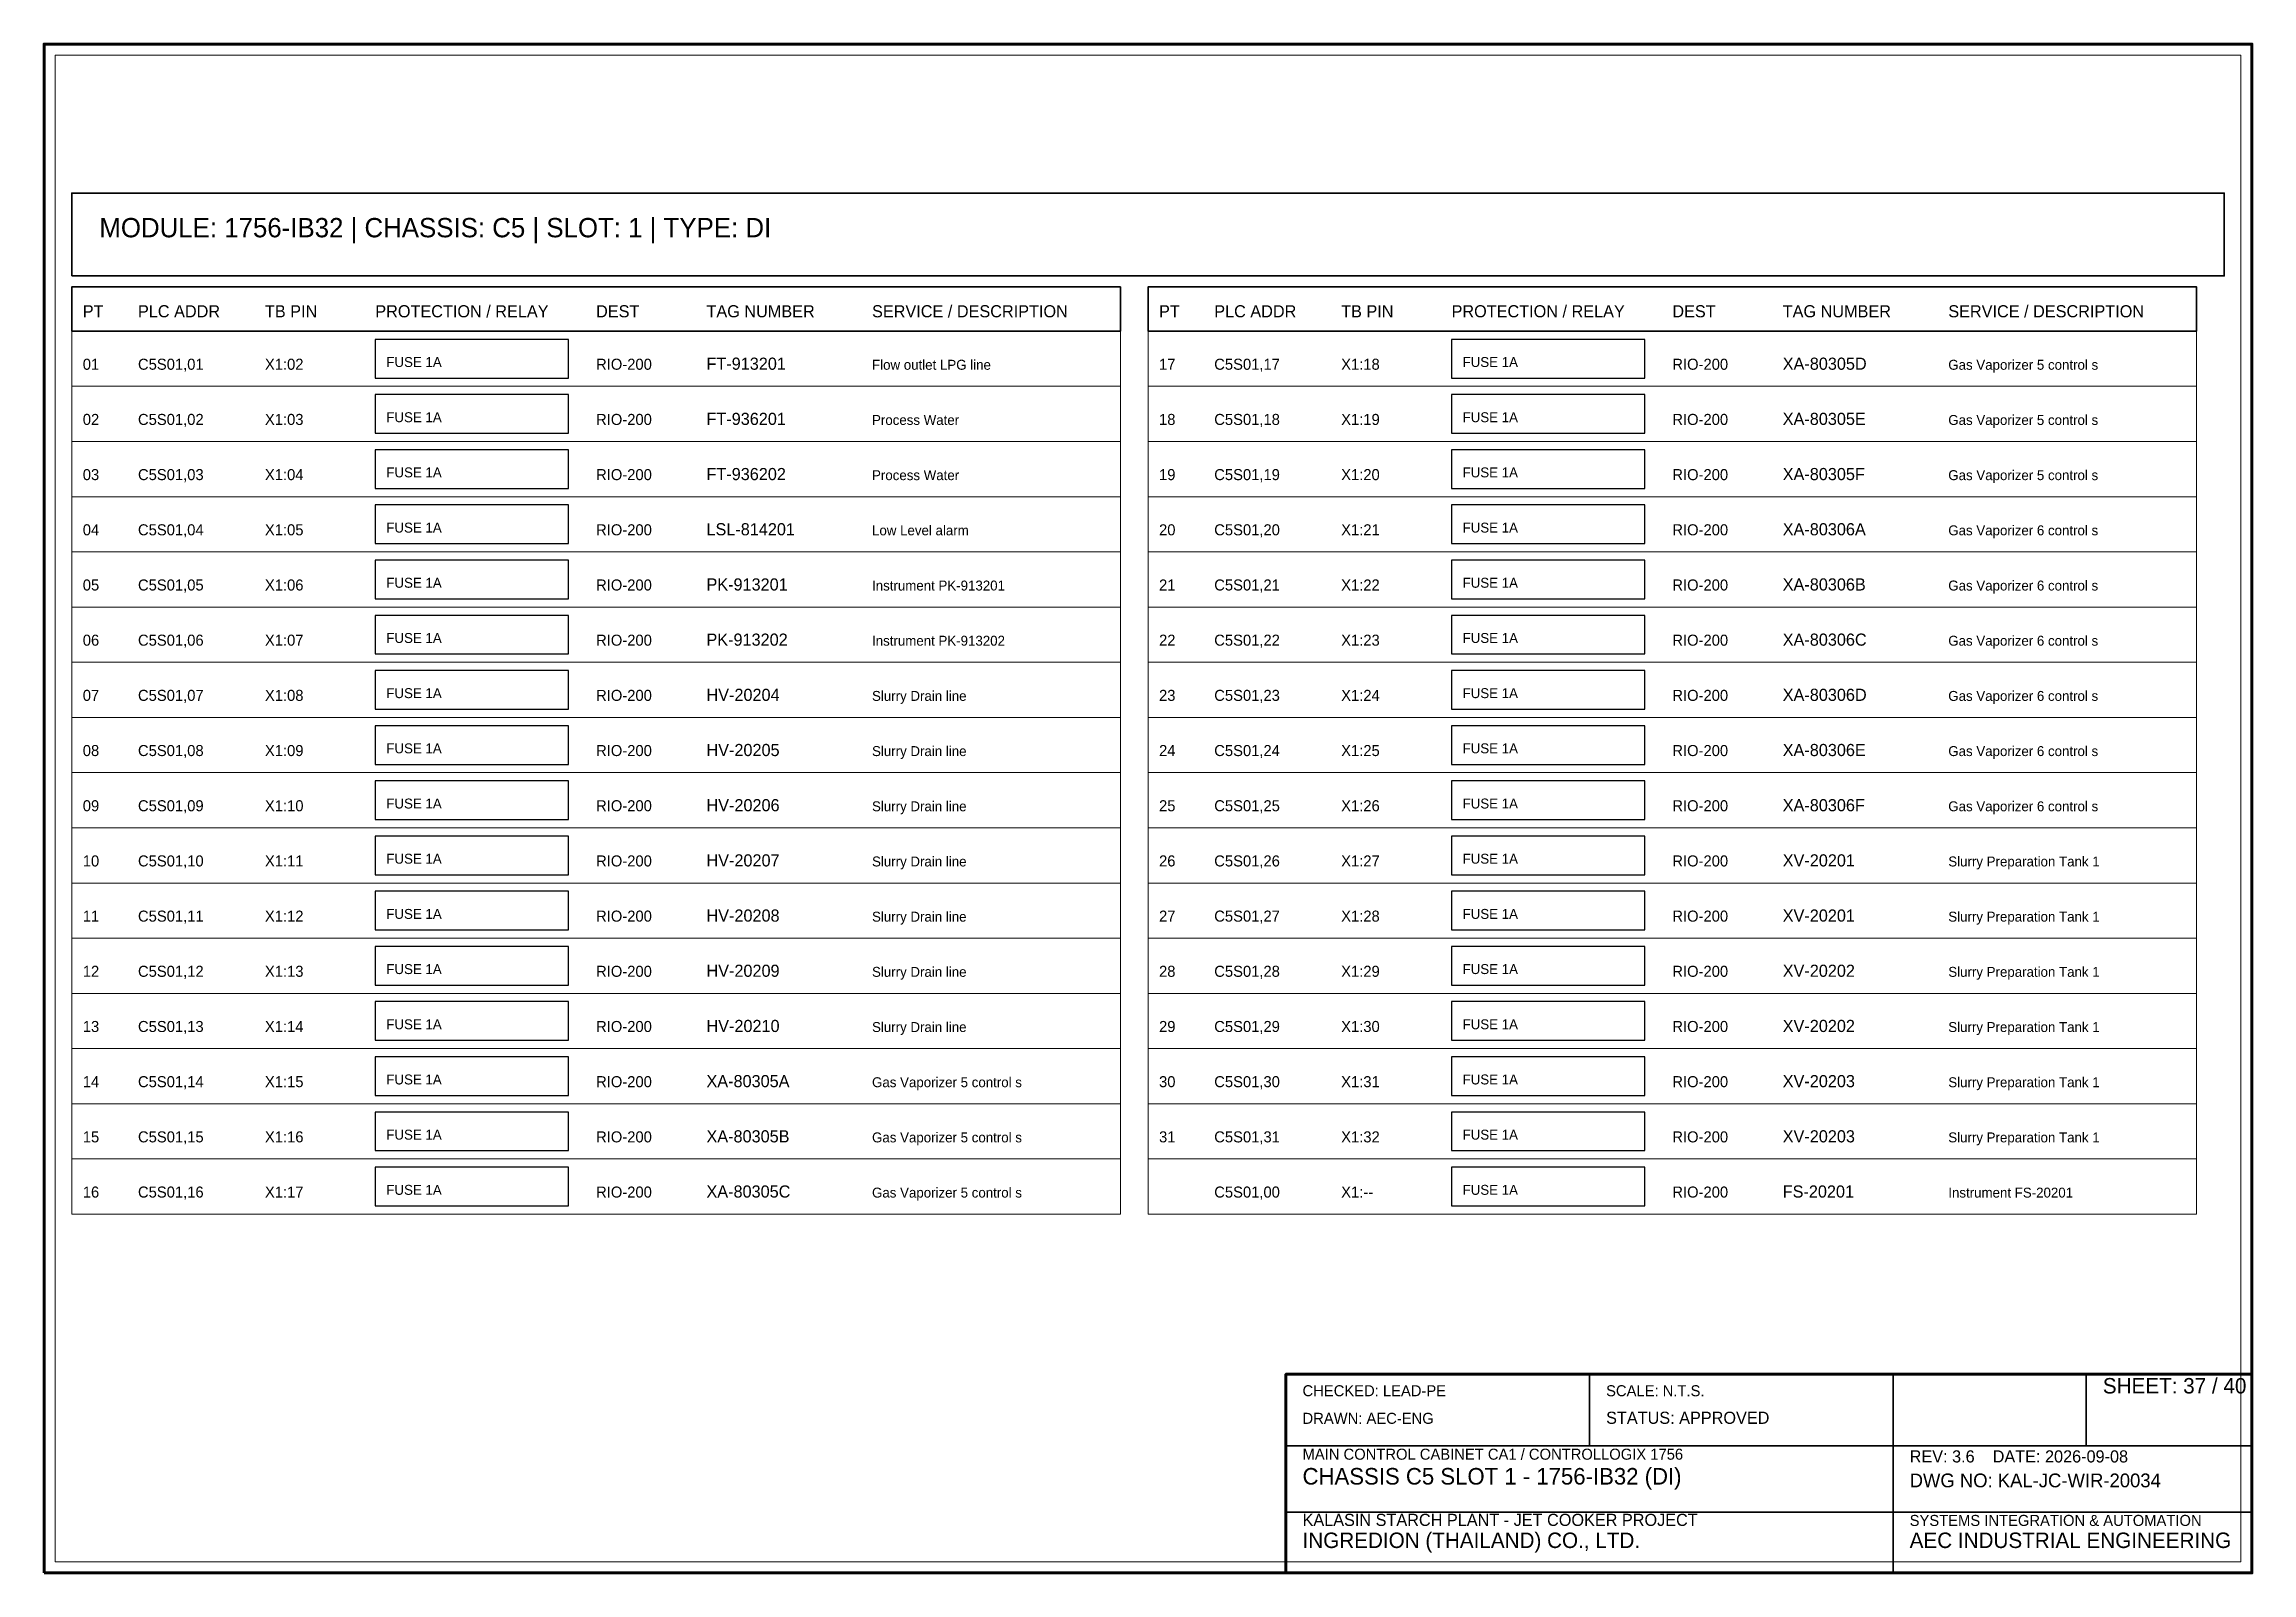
# Model space of a CAD drawing. Header units: millimetres. Extents: x 0 to 2200, y -2240 to 277.
# Drawn here: x 450 to 850, y -2240 to -1963 of the extents above; entities that cross this region are included whole.
import ezdxf

# ---------------------------------------------------------------- set-up
doc = ezdxf.new("R2010")
doc.units = ezdxf.units.MM
for name, color, linetype, lineweight in [('0_BORDER', 7, 'Continuous', 70), ('0_TITLE_BLOCK', 4, 'Continuous', 35), ('IE-CABLE', 6, 'Continuous', 25), ('IE-EQUIP', 2, 'Continuous', 35), ('IE-WIRE', 1, 'Continuous', 25), ('NOTATIONS', 8, 'Continuous', 18), ('TER', 3, 'Continuous', 35), ('TEXTS', 7, 'Continuous', 25)]:
    doc.layers.add(name, color=color, linetype=linetype, lineweight=lineweight)

msp = doc.modelspace()

# ---------------------------------------------------------------- texts
at = {"layer": '0_TITLE_BLOCK'}
for s, height, p in [('MODULE: 1756-IB32 | CHASSIS: C5 | SLOT: 1 | TYPE: DI', 3.5, (460, -1998)), ('PT', 2.2, (457, -2012.5)), ('PLC ADDR', 2.2, (467, -2012.5)), ('TB PIN', 2.2, (490, -2012.5)), ('PROTECTION / RELAY', 2.2, (510, -2012.5)), ('DEST', 2.2, (550, -2012.5)), ('TAG NUMBER', 2.2, (570, -2012.5)), ('SERVICE / DESCRIPTION', 2.2, (600, -2012.5)), ('PT', 2.2, (652, -2012.5)), ('PLC ADDR', 2.2, (662, -2012.5)), ('TB PIN', 2.2, (685, -2012.5)), ('PROTECTION / RELAY', 2.2, (705, -2012.5)), ('DEST', 2.2, (745, -2012.5)), ('TAG NUMBER', 2.2, (765, -2012.5)), ('SERVICE / DESCRIPTION', 2.2, (795, -2012.5)), ('SHEET: 37 / 40', 2.8, (823, -2207.5)), ('STATUS: APPROVED', 2.2, (733, -2213)), ('CHASSIS C5 SLOT 1 - 1756-IB32 (DI)', 3, (678, -2224)), ('INGREDION (THAILAND) CO., LTD.', 2.8, (678, -2235.5)), ('AEC INDUSTRIAL ENGINEERING', 2.8, (788, -2235.5))]:
    msp.add_text(s, height=height, dxfattribs=at).set_placement(p)
at = {"layer": 'IE-CABLE'}
for p in [(550, -2022), (745, -2022), (550, -2032), (745, -2032), (550, -2042), (745, -2042), (550, -2052), (745, -2052), (550, -2062), (745, -2062), (550, -2072), (745, -2072), (550, -2082), (745, -2082), (550, -2092), (745, -2092), (550, -2102), (745, -2102), (550, -2112), (745, -2112), (550, -2122), (745, -2122), (550, -2132), (745, -2132), (550, -2142), (745, -2142), (550, -2152), (745, -2152), (550, -2162), (745, -2162), (550, -2172), (745, -2172)]:
    msp.add_text('RIO-200', height=2, dxfattribs=at).set_placement(p)
at = {"layer": 'IE-WIRE'}
for p in [(512, -2021.5), (707, -2021.5), (512, -2031.5), (707, -2031.5), (512, -2041.5), (707, -2041.5), (512, -2051.5), (707, -2051.5), (512, -2061.5), (707, -2061.5), (512, -2071.5), (707, -2071.5), (512, -2081.5), (707, -2081.5), (512, -2091.5), (707, -2091.5), (512, -2101.5), (707, -2101.5), (512, -2111.5), (707, -2111.5), (512, -2121.5), (707, -2121.5), (512, -2131.5), (707, -2131.5), (512, -2141.5), (707, -2141.5), (512, -2151.5), (707, -2151.5), (512, -2161.5), (707, -2161.5), (512, -2171.5), (707, -2171.5)]:
    msp.add_text('FUSE 1A', height=1.8, dxfattribs=at).set_placement(p)
at = {"layer": 'TER'}
for s, p in [('X1:02', (490, -2022)), ('X1:18', (685, -2022)), ('X1:03', (490, -2032)), ('X1:19', (685, -2032)), ('X1:04', (490, -2042)), ('X1:20', (685, -2042)), ('X1:05', (490, -2052)), ('X1:21', (685, -2052)), ('X1:06', (490, -2062)), ('X1:22', (685, -2062)), ('X1:07', (490, -2072)), ('X1:23', (685, -2072)), ('X1:08', (490, -2082)), ('X1:24', (685, -2082)), ('X1:09', (490, -2092)), ('X1:25', (685, -2092)), ('X1:10', (490, -2102)), ('X1:26', (685, -2102)), ('X1:11', (490, -2112)), ('X1:27', (685, -2112)), ('X1:12', (490, -2122)), ('X1:28', (685, -2122)), ('X1:13', (490, -2132)), ('X1:29', (685, -2132)), ('X1:14', (490, -2142)), ('X1:30', (685, -2142)), ('X1:15', (490, -2152)), ('X1:31', (685, -2152)), ('X1:16', (490, -2162)), ('X1:32', (685, -2162)), ('X1:17', (490, -2172)), ('X1:--', (685, -2172))]:
    msp.add_text(s, height=2, dxfattribs=at).set_placement(p)
at = {"layer": 'TEXTS'}
for s, height, p in [('01', 2, (457, -2022)), ('C5S01,01', 2, (467, -2022)), ('FT-913201', 2.2, (570, -2022)), ('17', 2, (652, -2022)), ('C5S01,17', 2, (662, -2022)), ('XA-80305D', 2.2, (765, -2022)), ('Flow outlet LPG line', 1.8, (600, -2022)), ('Gas Vaporizer 5 control s', 1.8, (795, -2022)), ('02', 2, (457, -2032)), ('C5S01,02', 2, (467, -2032)), ('FT-936201', 2.2, (570, -2032)), ('Process Water', 1.8, (600, -2032)), ('18', 2, (652, -2032)), ('C5S01,18', 2, (662, -2032)), ('XA-80305E', 2.2, (765, -2032)), ('Gas Vaporizer 5 control s', 1.8, (795, -2032)), ('03', 2, (457, -2042)), ('C5S01,03', 2, (467, -2042)), ('FT-936202', 2.2, (570, -2042)), ('19', 2, (652, -2042)), ('C5S01,19', 2, (662, -2042)), ('XA-80305F', 2.2, (765, -2042)), ('Process Water', 1.8, (600, -2042)), ('Gas Vaporizer 5 control s', 1.8, (795, -2042)), ('04', 2, (457, -2052)), ('C5S01,04', 2, (467, -2052)), ('LSL-814201', 2.2, (570, -2052)), ('Low Level alarm', 1.8, (600, -2052)), ('20', 2, (652, -2052)), ('C5S01,20', 2, (662, -2052)), ('XA-80306A', 2.2, (765, -2052)), ('Gas Vaporizer 6 control s', 1.8, (795, -2052)), ('05', 2, (457, -2062)), ('C5S01,05', 2, (467, -2062)), ('PK-913201', 2.2, (570, -2062)), ('21', 2, (652, -2062)), ('C5S01,21', 2, (662, -2062)), ('XA-80306B', 2.2, (765, -2062)), ('Instrument PK-913201', 1.8, (600, -2062)), ('Gas Vaporizer 6 control s', 1.8, (795, -2062)), ('06', 2, (457, -2072)), ('C5S01,06', 2, (467, -2072)), ('PK-913202', 2.2, (570, -2072)), ('Instrument PK-913202', 1.8, (600, -2072)), ('22', 2, (652, -2072)), ('C5S01,22', 2, (662, -2072)), ('XA-80306C', 2.2, (765, -2072)), ('Gas Vaporizer 6 control s', 1.8, (795, -2072)), ('07', 2, (457, -2082)), ('C5S01,07', 2, (467, -2082)), ('HV-20204', 2.2, (570, -2082)), ('23', 2, (652, -2082)), ('C5S01,23', 2, (662, -2082)), ('XA-80306D', 2.2, (765, -2082)), ('Slurry Drain line', 1.8, (600, -2082)), ('Gas Vaporizer 6 control s', 1.8, (795, -2082)), ('08', 2, (457, -2092)), ('C5S01,08', 2, (467, -2092)), ('HV-20205', 2.2, (570, -2092)), ('Slurry Drain line', 1.8, (600, -2092)), ('24', 2, (652, -2092)), ('C5S01,24', 2, (662, -2092)), ('XA-80306E', 2.2, (765, -2092)), ('Gas Vaporizer 6 control s', 1.8, (795, -2092)), ('09', 2, (457, -2102)), ('C5S01,09', 2, (467, -2102)), ('HV-20206', 2.2, (570, -2102)), ('25', 2, (652, -2102)), ('C5S01,25', 2, (662, -2102)), ('XA-80306F', 2.2, (765, -2102)), ('Slurry Drain line', 1.8, (600, -2102)), ('Gas Vaporizer 6 control s', 1.8, (795, -2102)), ('10', 2, (457, -2112)), ('C5S01,10', 2, (467, -2112)), ('HV-20207', 2.2, (570, -2112)), ('Slurry Drain line', 1.8, (600, -2112)), ('26', 2, (652, -2112)), ('C5S01,26', 2, (662, -2112)), ('XV-20201', 2.2, (765, -2112)), ('Slurry Preparation Tank 1', 1.8, (795, -2112)), ('11', 2, (457, -2122)), ('C5S01,11', 2, (467, -2122)), ('HV-20208', 2.2, (570, -2122)), ('27', 2, (652, -2122)), ('C5S01,27', 2, (662, -2122)), ('XV-20201', 2.2, (765, -2122)), ('Slurry Drain line', 1.8, (600, -2122)), ('Slurry Preparation Tank 1', 1.8, (795, -2122)), ('12', 2, (457, -2132)), ('C5S01,12', 2, (467, -2132)), ('HV-20209', 2.2, (570, -2132)), ('Slurry Drain line', 1.8, (600, -2132)), ('28', 2, (652, -2132)), ('C5S01,28', 2, (662, -2132)), ('XV-20202', 2.2, (765, -2132)), ('Slurry Preparation Tank 1', 1.8, (795, -2132)), ('13', 2, (457, -2142)), ('C5S01,13', 2, (467, -2142)), ('HV-20210', 2.2, (570, -2142)), ('29', 2, (652, -2142)), ('C5S01,29', 2, (662, -2142)), ('XV-20202', 2.2, (765, -2142)), ('Slurry Drain line', 1.8, (600, -2142)), ('Slurry Preparation Tank 1', 1.8, (795, -2142)), ('14', 2, (457, -2152)), ('C5S01,14', 2, (467, -2152)), ('XA-80305A', 2.2, (570, -2152)), ('Gas Vaporizer 5 control s', 1.8, (600, -2152)), ('30', 2, (652, -2152)), ('C5S01,30', 2, (662, -2152)), ('XV-20203', 2.2, (765, -2152)), ('Slurry Preparation Tank 1', 1.8, (795, -2152)), ('15', 2, (457, -2162)), ('C5S01,15', 2, (467, -2162)), ('XA-80305B', 2.2, (570, -2162)), ('31', 2, (652, -2162)), ('C5S01,31', 2, (662, -2162)), ('XV-20203', 2.2, (765, -2162)), ('Gas Vaporizer 5 control s', 1.8, (600, -2162)), ('Slurry Preparation Tank 1', 1.8, (795, -2162)), ('16', 2, (457, -2172)), ('C5S01,16', 2, (467, -2172)), ('XA-80305C', 2.2, (570, -2172)), ('Gas Vaporizer 5 control s', 1.8, (600, -2172)), ('C5S01,00', 2, (662, -2172)), ('FS-20201', 2.2, (765, -2172)), ('Instrument FS-20201', 1.8, (795, -2172)), ('CHECKED: LEAD-PE', 2, (678, -2208)), ('SCALE: N.T.S.', 2, (733, -2208)), ('DRAWN: AEC-ENG', 2, (678, -2213)), ('MAIN CONTROL CABINET CA1 / CONTROLLOGIX 1756', 2, (678, -2219.5)), ('REV: 3.6    DATE: 2026-09-08', 2.2, (788, -2220)), ('DWG NO: KAL-JC-WIR-20034', 2.5, (788, -2224.5)), ('KALASIN STARCH PLANT - JET COOKER PROJECT', 2.2, (678, -2231.5)), ('SYSTEMS INTEGRATION & AUTOMATION', 2, (788, -2231.5))]:
    msp.add_text(s, height=height, dxfattribs=at).set_placement(p)

# ---------------------------------------------------------------- linework, layer by layer
at = {"layer": '0_BORDER'}
for points in [[(450, -2240), (850, -2240), (850, -1963), (450, -1963)], [(675, -2240), (850, -2240), (850, -2204), (675, -2204)]]:
    msp.add_lwpolyline(points, close=True, dxfattribs=at)
at = {"layer": '0_TITLE_BLOCK'}
for p, q in [((730, -2217), (730, -2204)), ((785, -2217), (785, -2204)), ((820, -2217), (820, -2204)), ((675, -2217), (850, -2217)), ((785, -2240), (785, -2217)), ((675, -2229), (850, -2229))]:
    msp.add_line(p, q, dxfattribs=at)
for points in [[(455, -2015), (645, -2015), (645, -2007), (455, -2007)], [(650, -2015), (840, -2015), (840, -2007), (650, -2007)]]:
    msp.add_lwpolyline(points, close=True, dxfattribs=at)
at = {"layer": 'IE-EQUIP'}
msp.add_lwpolyline([(455, -2005), (845, -2005), (845, -1990), (455, -1990)], close=True, dxfattribs=at)
at = {"layer": 'IE-WIRE'}
for points in [[(510, -2023.5), (545, -2023.5), (545, -2016.5), (510, -2016.5)], [(705, -2023.5), (740, -2023.5), (740, -2016.5), (705, -2016.5)], [(510, -2033.5), (545, -2033.5), (545, -2026.5), (510, -2026.5)], [(705, -2033.5), (740, -2033.5), (740, -2026.5), (705, -2026.5)], [(510, -2043.5), (545, -2043.5), (545, -2036.5), (510, -2036.5)], [(705, -2043.5), (740, -2043.5), (740, -2036.5), (705, -2036.5)], [(510, -2053.5), (545, -2053.5), (545, -2046.5), (510, -2046.5)], [(705, -2053.5), (740, -2053.5), (740, -2046.5), (705, -2046.5)], [(510, -2063.5), (545, -2063.5), (545, -2056.5), (510, -2056.5)], [(705, -2063.5), (740, -2063.5), (740, -2056.5), (705, -2056.5)], [(510, -2073.5), (545, -2073.5), (545, -2066.5), (510, -2066.5)], [(705, -2073.5), (740, -2073.5), (740, -2066.5), (705, -2066.5)], [(510, -2083.5), (545, -2083.5), (545, -2076.5), (510, -2076.5)], [(705, -2083.5), (740, -2083.5), (740, -2076.5), (705, -2076.5)], [(510, -2093.5), (545, -2093.5), (545, -2086.5), (510, -2086.5)], [(705, -2093.5), (740, -2093.5), (740, -2086.5), (705, -2086.5)], [(510, -2103.5), (545, -2103.5), (545, -2096.5), (510, -2096.5)], [(705, -2103.5), (740, -2103.5), (740, -2096.5), (705, -2096.5)], [(510, -2113.5), (545, -2113.5), (545, -2106.5), (510, -2106.5)], [(705, -2113.5), (740, -2113.5), (740, -2106.5), (705, -2106.5)], [(510, -2123.5), (545, -2123.5), (545, -2116.5), (510, -2116.5)], [(705, -2123.5), (740, -2123.5), (740, -2116.5), (705, -2116.5)], [(510, -2133.5), (545, -2133.5), (545, -2126.5), (510, -2126.5)], [(705, -2133.5), (740, -2133.5), (740, -2126.5), (705, -2126.5)], [(510, -2143.5), (545, -2143.5), (545, -2136.5), (510, -2136.5)], [(705, -2143.5), (740, -2143.5), (740, -2136.5), (705, -2136.5)], [(510, -2153.5), (545, -2153.5), (545, -2146.5), (510, -2146.5)], [(705, -2153.5), (740, -2153.5), (740, -2146.5), (705, -2146.5)], [(510, -2163.5), (545, -2163.5), (545, -2156.5), (510, -2156.5)], [(705, -2163.5), (740, -2163.5), (740, -2156.5), (705, -2156.5)], [(510, -2173.5), (545, -2173.5), (545, -2166.5), (510, -2166.5)], [(705, -2173.5), (740, -2173.5), (740, -2166.5), (705, -2166.5)]]:
    msp.add_lwpolyline(points, close=True, dxfattribs=at)
at = {"layer": 'NOTATIONS'}
for points in [[(452, -2238), (848, -2238), (848, -1965), (452, -1965)], [(455, -2025), (645, -2025), (645, -2015), (455, -2015)], [(650, -2025), (840, -2025), (840, -2015), (650, -2015)], [(455, -2035), (645, -2035), (645, -2025), (455, -2025)], [(650, -2035), (840, -2035), (840, -2025), (650, -2025)], [(455, -2045), (645, -2045), (645, -2035), (455, -2035)], [(650, -2045), (840, -2045), (840, -2035), (650, -2035)], [(455, -2055), (645, -2055), (645, -2045), (455, -2045)], [(650, -2055), (840, -2055), (840, -2045), (650, -2045)], [(455, -2065), (645, -2065), (645, -2055), (455, -2055)], [(650, -2065), (840, -2065), (840, -2055), (650, -2055)], [(455, -2075), (645, -2075), (645, -2065), (455, -2065)], [(650, -2075), (840, -2075), (840, -2065), (650, -2065)], [(455, -2085), (645, -2085), (645, -2075), (455, -2075)], [(650, -2085), (840, -2085), (840, -2075), (650, -2075)], [(455, -2095), (645, -2095), (645, -2085), (455, -2085)], [(650, -2095), (840, -2095), (840, -2085), (650, -2085)], [(455, -2105), (645, -2105), (645, -2095), (455, -2095)], [(650, -2105), (840, -2105), (840, -2095), (650, -2095)], [(455, -2115), (645, -2115), (645, -2105), (455, -2105)], [(650, -2115), (840, -2115), (840, -2105), (650, -2105)], [(455, -2125), (645, -2125), (645, -2115), (455, -2115)], [(650, -2125), (840, -2125), (840, -2115), (650, -2115)], [(455, -2135), (645, -2135), (645, -2125), (455, -2125)], [(650, -2135), (840, -2135), (840, -2125), (650, -2125)], [(455, -2145), (645, -2145), (645, -2135), (455, -2135)], [(650, -2145), (840, -2145), (840, -2135), (650, -2135)], [(455, -2155), (645, -2155), (645, -2145), (455, -2145)], [(650, -2155), (840, -2155), (840, -2145), (650, -2145)], [(455, -2165), (645, -2165), (645, -2155), (455, -2155)], [(650, -2165), (840, -2165), (840, -2155), (650, -2155)], [(455, -2175), (645, -2175), (645, -2165), (455, -2165)], [(650, -2175), (840, -2175), (840, -2165), (650, -2165)]]:
    msp.add_lwpolyline(points, close=True, dxfattribs=at)

msp.set_redraw_order([(e.dxf.handle, doc.entitydb.next_handle()) for e in msp.query("TEXT MTEXT ATTDEF DIMENSION ARC_DIMENSION")])  # texts and dimensions are drawn at this point

doc.saveas('drawing.dxf')
